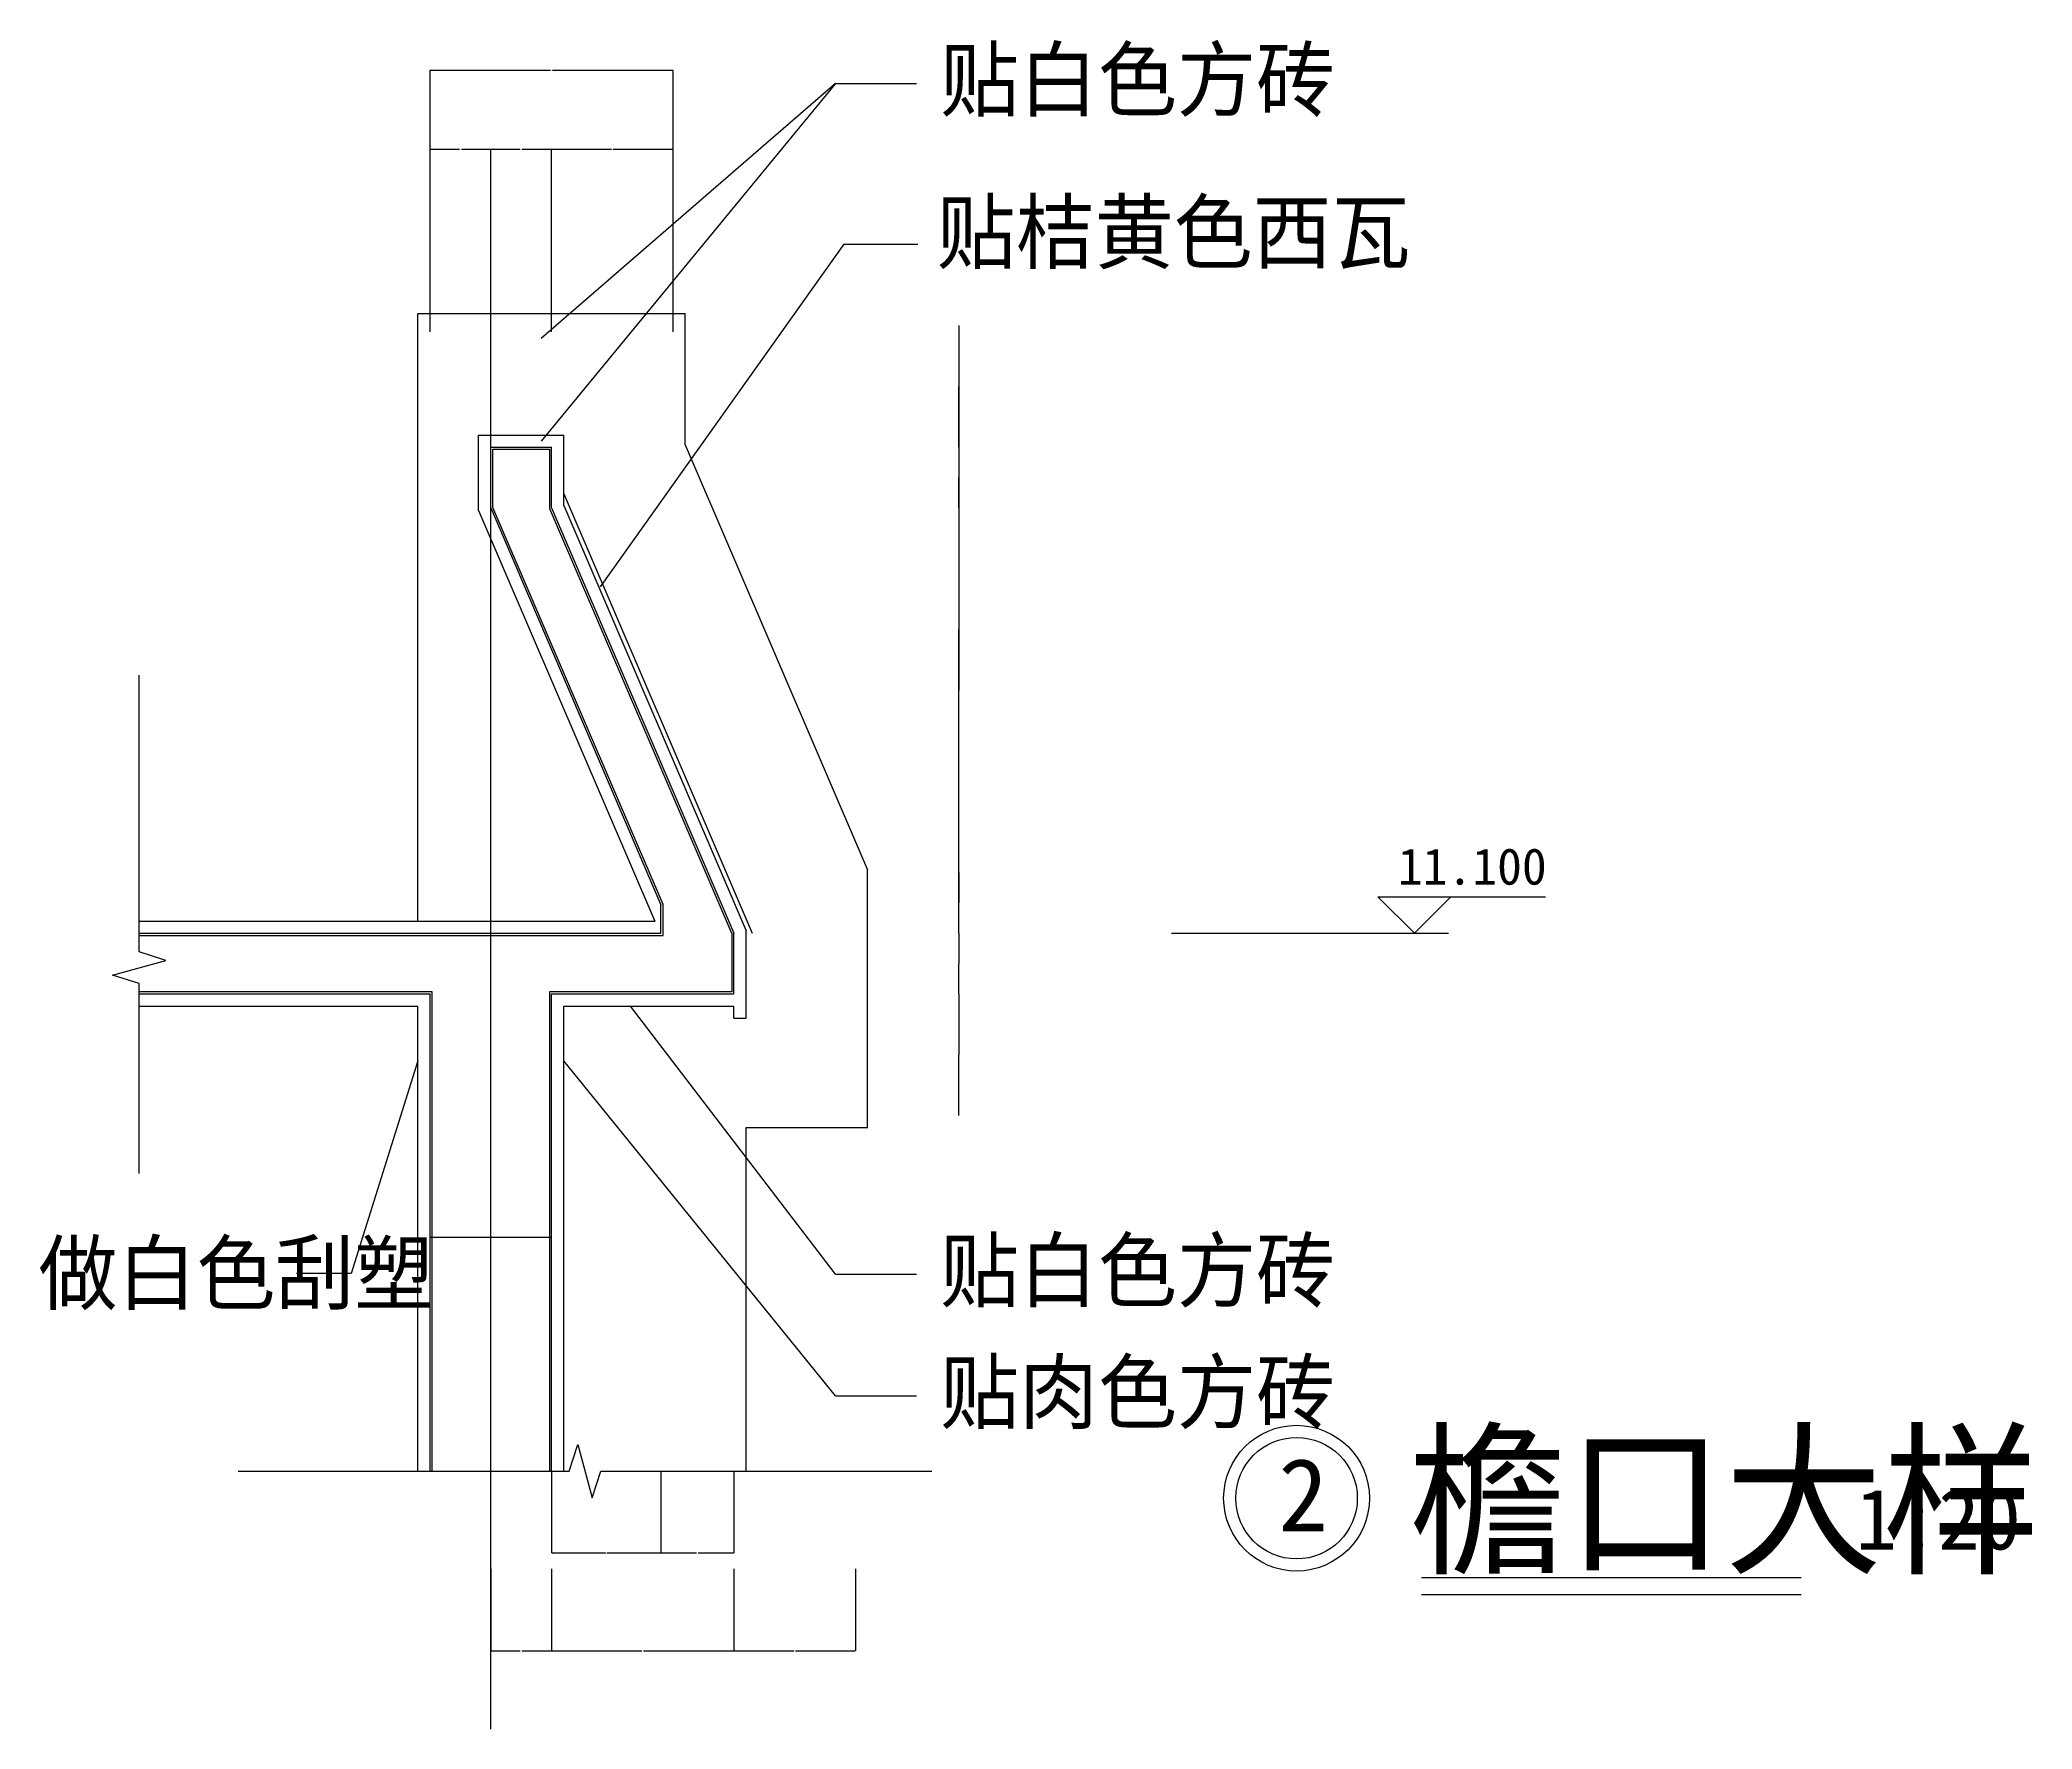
# Model space of a CAD drawing. Header units: metres. Extents: x -4212 to -933, y 7490 to 10270.
import ezdxf

# ---------------------------------------------------------------- set-up
doc = ezdxf.new("R2010")
doc.units = ezdxf.units.M
for name, color, linetype in [('LM', 141, 'Continuous'), ('OTHER', 7, 'Continuous'), ('PUB_DIM', 3, 'Continuous'), ('PUB_TEXT', 7, 'Continuous'), ('PUB_WALL', 7, 'Continuous'), ('S_DOTE', 1, 'Continuous'), ('S_OTHER', 7, 'Continuous'), ('S_WALL', 254, 'Continuous')]:
    doc.layers.add(name, color=color, linetype=linetype)
doc.dimstyles.get("Standard").update_dxf_attribs({"dimtxt": 2.5, "dimasz": 2.5, "dimexe": 1.25, "dimexo": 0.625, "dimtad": 1, "dimcen": 2.5, "dimazin": 3, "dimtfac": 1, "dimtmove": 0, "dimatfit": 3})

# ---------------------------------------------------------------- blocks, each defined once
blk = doc.blocks.new('*D1')
for p, q in [((-2700, 8700), (-2700, 8600)), ((-2700.25, 8600), (-2700.5, 8600)), ((-2700, 8500), (-2700, 8600)), ((-2700, 8600), (-2700, 8600)), ((-2699.75, 8600), (-2699.5, 8600))]:
    blk.add_line(p, q)
at = {"layer": 'Defpoints'}
for p in [(-2700, 8700), (-2700, 8600), (-2700, 8500)]:
    blk.add_point(p, dxfattribs=at)
at = {"layer": 'PUB_DIM', "insert": (-2700, 8601.125), "char_height": 1, "attachment_point": 5}
blk.add_mtext('0', dxfattribs=at)
blk = doc.blocks.new('*D2')
for p, q in [((-2700, 8800), (-2700, 8750)), ((-2700.25, 8750), (-2700.5, 8750)), ((-2700, 8700), (-2700, 8750)), ((-2700, 8750), (-2700, 8750)), ((-2699.75, 8750), (-2699.5, 8750))]:
    blk.add_line(p, q)
at = {"layer": 'Defpoints'}
for p in [(-2700, 8800), (-2700, 8750), (-2700, 8700)]:
    blk.add_point(p, dxfattribs=at)
at = {"layer": 'PUB_DIM', "insert": (-2700, 8751.125), "char_height": 1, "attachment_point": 5}
blk.add_mtext('0', dxfattribs=at)
blk = doc.blocks.new('*D3')
for p, q in [((-2700, 8900), (-2700, 8850)), ((-2700.25, 8850), (-2700.5, 8850)), ((-2700, 8800), (-2700, 8850)), ((-2700, 8850), (-2700, 8850)), ((-2699.75, 8850), (-2699.5, 8850))]:
    blk.add_line(p, q)
at = {"layer": 'Defpoints'}
for p in [(-2700, 8900), (-2700, 8850), (-2700, 8800)]:
    blk.add_point(p, dxfattribs=at)
at = {"layer": 'PUB_DIM', "insert": (-2700, 8851.125), "char_height": 1, "attachment_point": 5}
blk.add_mtext('0', dxfattribs=at)
blk = doc.blocks.new('*D4')
for p, q in [((-2700, 9600), (-2700, 9550)), ((-2700.25, 9550), (-2700.5, 9550)), ((-2700, 9500), (-2700, 9550)), ((-2700, 9550), (-2700, 9550)), ((-2699.75, 9550), (-2699.5, 9550))]:
    blk.add_line(p, q)
at = {"layer": 'Defpoints'}
for p in [(-2700, 9600), (-2700, 9550), (-2700, 9500)]:
    blk.add_point(p, dxfattribs=at)
at = {"layer": 'PUB_DIM', "insert": (-2700, 9551.125), "char_height": 1, "attachment_point": 5}
blk.add_mtext('0', dxfattribs=at)
blk = doc.blocks.new('*D5')
for p, q in [((-2700, 9800), (-2700, 9700)), ((-2700.25, 9700), (-2700.5, 9700)), ((-2700, 9600), (-2700, 9700)), ((-2700, 9700), (-2700, 9700)), ((-2699.75, 9700), (-2699.5, 9700))]:
    blk.add_line(p, q)
at = {"layer": 'Defpoints'}
for p in [(-2700, 9800), (-2700, 9700), (-2700, 9600)]:
    blk.add_point(p, dxfattribs=at)
at = {"layer": 'PUB_DIM', "insert": (-2700, 9701.125), "char_height": 1, "attachment_point": 5}
blk.add_mtext('0', dxfattribs=at)
blk = doc.blocks.new('*D6')
for p, q in [((-3370, 7914.79), (-3370, 7780)), ((-3190, 7914.79), (-3190, 7780)), ((-3369.75, 7780), (-3281.5, 7780)), ((-3278.5, 7780), (-3190.25, 7780))]:
    blk.add_line(p, q)
at = {"layer": 'Defpoints'}
for p in [(-3370, 7914.79), (-3190, 7914.79), (-3370, 7780)]:
    blk.add_point(p, dxfattribs=at)
at = {"layer": 'PUB_DIM', "insert": (-3280, 7780), "char_height": 1, "attachment_point": 5}
blk.add_mtext('180', dxfattribs=at)
blk = doc.blocks.new('*D7')
for p, q in [((-3271.5, 10090), (-3370.25, 10090)), ((-3370, 9790), (-3370, 10090)), ((-3169.75, 10090), (-3268.5, 10090)), ((-3170, 9790), (-3170, 10090))]:
    blk.add_line(p, q)
at = {"layer": 'Defpoints'}
for p in [(-3170, 10090), (-3370, 9790), (-3170, 9790)]:
    blk.add_point(p, dxfattribs=at)
at = {"layer": 'PUB_DIM', "insert": (-3270, 10090), "char_height": 1, "attachment_point": 5}
blk.add_mtext('200', dxfattribs=at)
blk = doc.blocks.new('*D8')
for p, q in [((-3421.5, 10090), (-3470.25, 10090)), ((-3470, 9790), (-3470, 10090)), ((-3369.75, 10090), (-3418.5, 10090)), ((-3370, 9790), (-3370, 10090))]:
    blk.add_line(p, q)
at = {"layer": 'Defpoints'}
for p in [(-3370, 10090), (-3470, 9790), (-3370, 9790)]:
    blk.add_point(p, dxfattribs=at)
at = {"layer": 'PUB_DIM', "insert": (-3420, 10090), "char_height": 1, "attachment_point": 5}
blk.add_mtext('100', dxfattribs=at)
blk = doc.blocks.new('*D9')
for p, q in [((-3521.5, 10090), (-3570.25, 10090)), ((-3570, 9790), (-3570, 10090)), ((-3469.75, 10090), (-3518.5, 10090)), ((-3470, 9790), (-3470, 10090))]:
    blk.add_line(p, q)
at = {"layer": 'Defpoints'}
for p in [(-3470, 10090), (-3570, 9790), (-3470, 9790)]:
    blk.add_point(p, dxfattribs=at)
at = {"layer": 'PUB_DIM', "insert": (-3520, 10090), "char_height": 1, "attachment_point": 5}
blk.add_mtext('100', dxfattribs=at)
blk = doc.blocks.new('*D10')
for p, q in [((-3371.5, 10220), (-3570.25, 10220)), ((-3570, 9800), (-3570, 10220)), ((-3169.75, 10220), (-3368.5, 10220)), ((-3170, 9800), (-3170, 10220))]:
    blk.add_line(p, q)
at = {"layer": 'Defpoints'}
for p in [(-3170, 10220), (-3570, 9800), (-3170, 9800)]:
    blk.add_point(p, dxfattribs=at)
at = {"layer": 'PUB_DIM', "insert": (-3370, 10220), "char_height": 1, "attachment_point": 5}
blk.add_mtext('400', dxfattribs=at)
blk = doc.blocks.new('*D11')
for p, q in [((-2700, 9500), (-2700, 9200)), ((-2700.25, 9200), (-2700.5, 9200)), ((-2700, 8900), (-2700, 9200)), ((-2700, 9200), (-2700, 9200)), ((-2699.75, 9200), (-2699.5, 9200))]:
    blk.add_line(p, q)
at = {"layer": 'Defpoints'}
for p in [(-2700, 9500), (-2700, 9200), (-2700, 8900)]:
    blk.add_point(p, dxfattribs=at)
at = {"layer": 'PUB_DIM', "insert": (-2700, 9201.125), "char_height": 1, "attachment_point": 5}
blk.add_mtext('0', dxfattribs=at)
blk = doc.blocks.new('*D12')
for p, q in [((-2700, 9800), (-2700, 9300)), ((-2700.25, 9300), (-2700.5, 9300)), ((-2700, 8800), (-2700, 9300)), ((-2700, 9300), (-2700, 9300)), ((-2699.75, 9300), (-2699.5, 9300))]:
    blk.add_line(p, q)
at = {"layer": 'Defpoints'}
for p in [(-2700, 9800), (-2700, 9300), (-2700, 8800)]:
    blk.add_point(p, dxfattribs=at)
at = {"layer": 'PUB_DIM', "insert": (-2700, 9301.125), "char_height": 1, "attachment_point": 5}
blk.add_mtext('0', dxfattribs=at)
blk = doc.blocks.new('*D13')
for p, q in [((-3370, 7753.76), (-3370, 7618.98)), ((-3070, 7753.76), (-3070, 7618.98)), ((-3369.75, 7618.98), (-3221.5, 7618.98)), ((-3218.5, 7618.98), (-3070.25, 7618.98))]:
    blk.add_line(p, q)
at = {"layer": 'Defpoints'}
for p in [(-3370, 7753.76), (-3070, 7753.76), (-3370, 7618.98)]:
    blk.add_point(p, dxfattribs=at)
at = {"layer": 'PUB_DIM', "insert": (-3220, 7618.98), "char_height": 1, "attachment_point": 5}
blk.add_mtext('300', dxfattribs=at)
blk = doc.blocks.new('*D14')
for p, q in [((-3470, 7753.76), (-3470, 7618.98)), ((-3370, 7753.76), (-3370, 7618.98)), ((-3469.75, 7618.98), (-3421.5, 7618.98)), ((-3418.5, 7618.98), (-3370.25, 7618.98))]:
    blk.add_line(p, q)
at = {"layer": 'Defpoints'}
for p in [(-3470, 7753.76), (-3370, 7753.76), (-3470, 7618.98)]:
    blk.add_point(p, dxfattribs=at)
at = {"layer": 'PUB_DIM', "insert": (-3420, 7618.98), "char_height": 1, "attachment_point": 5}
blk.add_mtext('100', dxfattribs=at)
blk = doc.blocks.new('*D15')
for p, q in [((-3070, 7753.76), (-3070, 7618.98)), ((-2870, 7753.76), (-2870, 7618.98)), ((-3069.75, 7618.98), (-2971.5, 7618.98)), ((-2968.5, 7618.98), (-2870.25, 7618.98))]:
    blk.add_line(p, q)
at = {"layer": 'Defpoints'}
for p in [(-3070, 7753.76), (-2870, 7753.76), (-3070, 7618.98)]:
    blk.add_point(p, dxfattribs=at)
at = {"layer": 'PUB_DIM', "insert": (-2970, 7618.98), "char_height": 1, "attachment_point": 5}
blk.add_mtext('200', dxfattribs=at)
blk = doc.blocks.new('*D16')
for p, q in [((-3190, 7914.79), (-3190, 7780)), ((-3070, 7914.79), (-3070, 7780)), ((-3189.75, 7780), (-3131.5, 7780)), ((-3128.5, 7780), (-3070.25, 7780))]:
    blk.add_line(p, q)
at = {"layer": 'Defpoints'}
for p in [(-3190, 7914.79), (-3070, 7914.79), (-3190, 7780)]:
    blk.add_point(p, dxfattribs=at)
at = {"layer": 'PUB_DIM', "insert": (-3130, 7780), "char_height": 1, "attachment_point": 5}
blk.add_mtext('120', dxfattribs=at)

msp = doc.modelspace()

# ---------------------------------------------------------------- hatches: boundary and pattern name
at = {"layer": 'LM'}
h = msp.add_hatch(dxfattribs=at)
h.set_pattern_fill('ANSI31', scale=400)
h.paths.add_polyline_path([(-3570, 8300), (-3570, 7914.79), (-3470, 7914.79), (-3470, 8300)])
h.paths.add_polyline_path([(-3470, 7914.79), (-3370, 7914.79), (-3370, 8300), (-3470, 8300)])

# ---------------------------------------------------------------- linework, layer by layer
for p, q in [((-2902.5, 10198.7), (-3387.26, 9778.69)), ((-2902.5, 10198.7), (-3387.26, 9610)), ((-2902.5, 10198.7), (-2769.65, 10198.7)), ((-2889.27, 9934.13), (-3290, 9370)), ((-2889.27, 9934.13), (-2767.45, 9934.13)), ((-3590, 9820), (-3150, 9820)), ((-3590, 8820), (-3590, 9820)), ((-3150, 9604.11), (-3150, 9820)), ((-3490, 9495.89), (-3490, 9620)), ((-3490, 9620), (-3350, 9620)), ((-3350, 9504.11), (-3350, 9620)), ((-3150, 9604.11), (-2850, 8904.11)), ((-3350, 9523.33), (-3040, 8800)), ((-3490, 9495.89), (-3200.33, 8820)), ((-3350, 9504.11), (-3050, 8804.11)), ((-2850, 8480), (-2850, 8904.11)), ((-4048.73, 8820), (-3200.33, 8820)), ((-3050, 8680), (-3050, 8804.11)), ((-3050, 8660), (-3050, 8784.11)), ((-4048.73, 8680), (-3590, 8680)), ((-3590, 7914.79), (-3590, 8680)), ((-3350, 7914.79), (-3350, 8680)), ((-3350, 8680), (-3070, 8680)), ((-2902.5, 8238.7), (-3240, 8680)), ((-3070, 8660), (-3070, 8680)), ((-3070, 8660), (-3050, 8660)), ((-3590, 8590), (-3700, 8240)), ((-2902.5, 8038.7), (-3350, 8590)), ((-3050, 8480), (-2850, 8480)), ((-3050, 7914.79), (-3050, 8480)), ((-3700, 8240), (-3790, 8240)), ((-2902.5, 8238.7), (-2769.65, 8238.7)), ((-2902.5, 8038.7), (-2769.65, 8038.7))]:
    msp.add_line(p, q, dxfattribs=at)
for points in [[(-1938.12, 7739.58), (-1313.55, 7739.58)], [(-1938.12, 7711.58), (-1313.55, 7711.58)]]:
    msp.add_lwpolyline(points, dxfattribs=at)
for radius in [120, 100]:
    msp.add_circle((-2143.95, 7870.13), radius, dxfattribs=at)
at = {"layer": 'OTHER'}
for p, q in [((-3341, 7914.79), (-3327, 7958.79)), ((-3327, 7958.79), (-3303, 7870.79)), ((-3886, 7914.79), (-3341, 7914.79)), ((-3303, 7870.79), (-3289, 7914.79)), ((-3289, 7914.79), (-2744, 7914.79))]:
    msp.add_line(p, q, dxfattribs=at)
at = {"layer": 'PUB_DIM'}
for p, q in [((-1950, 8800), (-2010, 8860)), ((-2010, 8860), (-1890, 8860)), ((-1890, 8860), (-1950, 8800)), ((-1950, 8860), (-1734, 8860)), ((-2350, 8800), (-1894, 8800))]:
    msp.add_line(p, q, dxfattribs=at)
at = {"layer": 'PUB_WALL'}
for points in [[(-4048.73, 8796.5), (-3186.5, 8796.5), (-3186.5, 8847.39), (-3466.5, 9500.72), (-3466.5, 9596.5), (-3373.5, 9596.5), (-3373.5, 9499.28), (-3073.5, 8799.28), (-3073.5, 8703.5), (-3373.5, 8703.5), (-3373.5, 7914.79)], [(-3566.5, 7914.79), (-3566.5, 8703.5), (-4048.73, 8703.5)], [(-3570, 8300), (-3370, 8300)]]:
    msp.add_lwpolyline(points, dxfattribs=at)
at = {"layer": 'S_DOTE'}
msp.add_line((-3470, 7490), (-3470, 9860), dxfattribs=at)
at = {"layer": 'S_OTHER'}
for p, q in [((-4048.73, 8769.19), (-4048.73, 9224.79)), ((-4092.73, 8731.19), (-4004.73, 8755.19)), ((-4004.73, 8755.19), (-4048.73, 8769.19)), ((-4048.73, 8717.19), (-4092.73, 8731.19)), ((-4048.73, 8404.79), (-4048.73, 8717.19))]:
    msp.add_line(p, q, dxfattribs=at)
at = {"layer": 'S_WALL'}
for p, q in [((-3470, 9500), (-3470, 9600)), ((-3470, 9600), (-3370, 9600)), ((-3370, 9500), (-3370, 9600)), ((-3470, 9500), (-3190, 8846.67)), ((-3370, 9500), (-3070, 8800)), ((-3190, 8800), (-3190, 8846.67)), ((-4048.73, 8800), (-3190, 8800)), ((-3070, 8700), (-3070, 8800)), ((-4048.73, 8700), (-3570, 8700)), ((-3570, 7914.79), (-3570, 8700)), ((-3370, 8700), (-3070, 8700)), ((-3370, 7914.79), (-3370, 8700)), ((-3570, 8300), (-3370, 8300))]:
    msp.add_line(p, q, dxfattribs=at)

# ---------------------------------------------------------------- texts
at = {"layer": 'PUB_DIM'}
msp.add_text('11.100', height=60, dxfattribs=at).set_placement((-1977.14, 8880))
at = {"layer": 'PUB_TEXT'}
for s, height, p in [('贴白色方砖', 100, (-2730.74, 10155.04)), ('贴桔黄色西瓦', 100, (-2736.3, 9904.1)), ('做白色刮塑', 100, (-4214.5, 8190.6)), ('贴白色方砖', 100, (-2730.74, 8195.04)), ('贴肉色方砖', 100, (-2730.74, 7995.04)), ('檐口大样', 200, (-1959.59, 7766.52)), ('2', 120, (-2173.93, 7815.63)), ('1:20', 100, (-1223.93, 7785.63))]:
    msp.add_text(s, height=height, dxfattribs=at).set_placement(p)

# ---------------------------------------------------------------- dimensions: what is measured, and where the dimension line sits
at = {"layer": 'PUB_DIM'}
for base, p1, p2, picture, middle in [((-3170, 10220), (-3170, 9800), (-3570, 9800), '*D10', (-3370, 10220)), ((-3470, 10090), (-3470, 9790), (-3570, 9790), '*D9', (-3520, 10090)), ((-3370, 10090), (-3370, 9790), (-3470, 9790), '*D8', (-3420, 10090)), ((-3170, 10090), (-3170, 9790), (-3370, 9790), '*D7', (-3270, 10090)), ((-2700, 9700), (-2700, 9600), (-2700, 9800), '*D5', (-2700, 9701.125)), ((-2700, 9300), (-2700, 9800), (-2700, 8800), '*D12', (-2700, 9301.125)), ((-2700, 9550), (-2700, 9500), (-2700, 9600), '*D4', (-2700, 9551.125)), ((-2700, 9200), (-2700, 8900), (-2700, 9500), '*D11', (-2700, 9201.125)), ((-2700, 8850), (-2700, 8800), (-2700, 8900), '*D3', (-2700, 8851.125)), ((-2700, 8750), (-2700, 8700), (-2700, 8800), '*D2', (-2700, 8751.125)), ((-2700, 8600), (-2700, 8500), (-2700, 8700), '*D1', (-2700, 8601.125)), ((-3370, 7780), (-3370, 7914.79), (-3190, 7914.79), '*D6', (-3280, 7780)), ((-3190, 7780), (-3190, 7914.79), (-3070, 7914.79), '*D16', (-3130, 7780)), ((-3470, 7618.98), (-3470, 7753.76), (-3370, 7753.76), '*D14', (-3420, 7618.98)), ((-3370, 7618.98), (-3370, 7753.76), (-3070, 7753.76), '*D13', (-3220, 7618.98)), ((-3070, 7618.98), (-3070, 7753.76), (-2870, 7753.76), '*D15', (-2970, 7618.98))]:
    dim = msp.add_linear_dim(base=base, p1=p1, p2=p2, dimstyle='Standard', dxfattribs=at)
    dim.commit()
    dim.dimension.update_dxf_attribs({"geometry": picture, "text_midpoint": middle})

doc.saveas('drawing.dxf')
